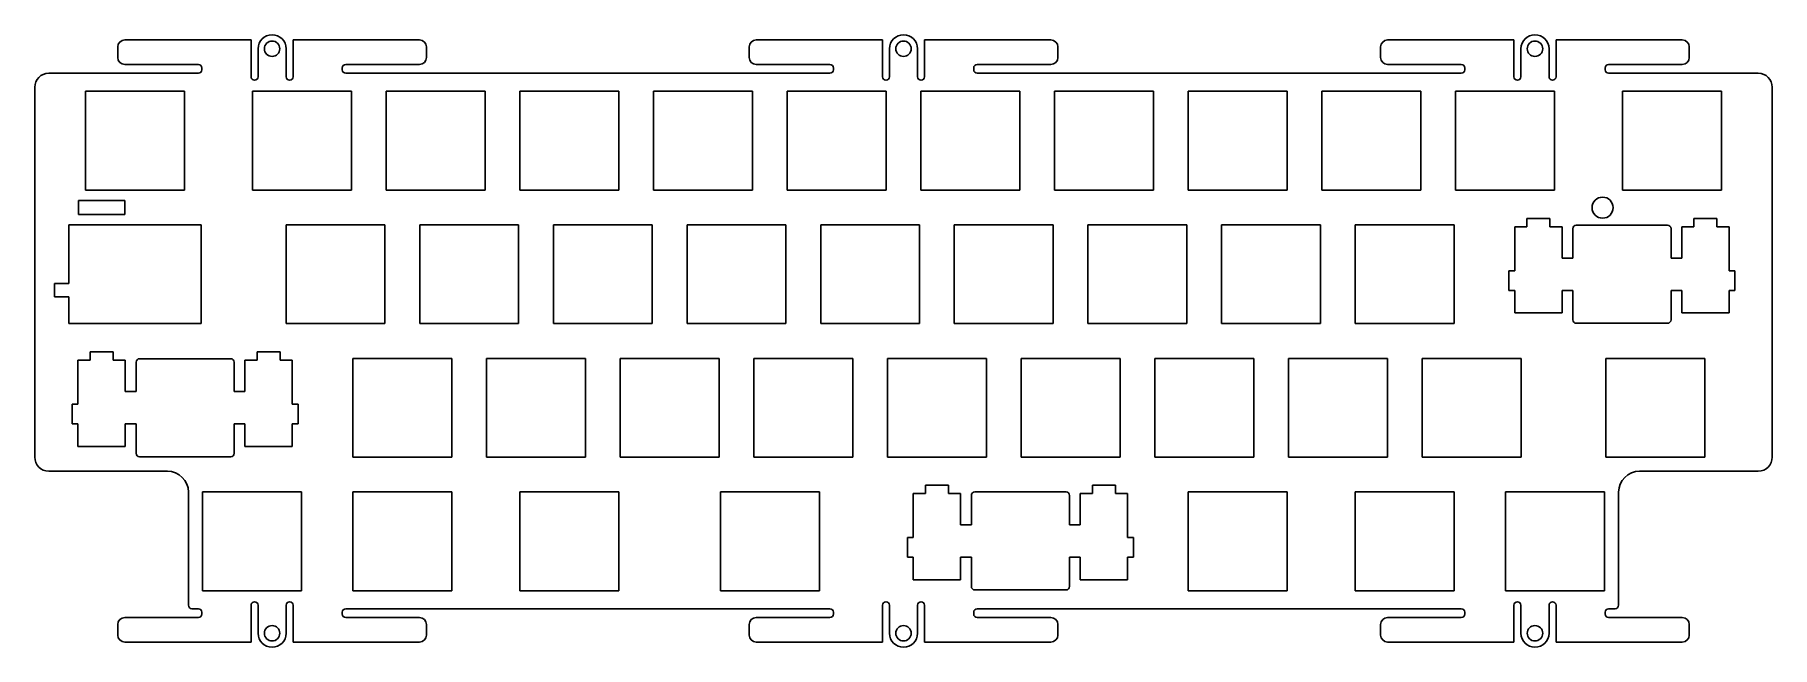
# Model space of a CAD drawing. Header units: millimetres. Extents: x 49 to 297, y 8 to 96.
import ezdxf

# ---------------------------------------------------------------- set-up
doc = ezdxf.new("R2010")
doc.units = ezdxf.units.MM
for name, color, linetype in [('Shape1070', 7, 'CONTINUOUS'), ('Shape1071', 7, 'CONTINUOUS'), ('Shape1072', 7, 'CONTINUOUS'), ('Shape1073', 7, 'CONTINUOUS'), ('Shape1074', 7, 'CONTINUOUS'), ('Shape1075', 7, 'CONTINUOUS'), ('Shape1076', 7, 'CONTINUOUS'), ('Shape1077', 7, 'CONTINUOUS'), ('Shape1078', 7, 'CONTINUOUS'), ('Shape1079', 7, 'CONTINUOUS'), ('Shape1080', 7, 'CONTINUOUS'), ('Shape1081', 7, 'CONTINUOUS'), ('Shape1082', 7, 'CONTINUOUS'), ('Shape1083', 7, 'CONTINUOUS'), ('Shape1084', 7, 'CONTINUOUS'), ('Shape1085', 7, 'CONTINUOUS'), ('Shape1086', 7, 'CONTINUOUS'), ('Shape1087', 7, 'CONTINUOUS'), ('Shape1088', 7, 'CONTINUOUS'), ('Shape1089', 7, 'CONTINUOUS'), ('Shape1090', 7, 'CONTINUOUS'), ('Shape1091', 7, 'CONTINUOUS'), ('Shape1092', 7, 'CONTINUOUS'), ('Shape1093', 7, 'CONTINUOUS'), ('Shape1094', 7, 'CONTINUOUS'), ('Shape1095', 7, 'CONTINUOUS'), ('Shape1096', 7, 'CONTINUOUS'), ('Shape1097', 7, 'CONTINUOUS'), ('Shape1098', 7, 'CONTINUOUS'), ('Shape1099', 7, 'CONTINUOUS'), ('Shape1100', 7, 'CONTINUOUS'), ('Shape1101', 7, 'CONTINUOUS'), ('Shape1102', 7, 'CONTINUOUS'), ('Shape1103', 7, 'CONTINUOUS'), ('Shape1104', 7, 'CONTINUOUS'), ('Shape1105', 7, 'CONTINUOUS'), ('Shape1106', 7, 'CONTINUOUS'), ('Shape1107', 7, 'CONTINUOUS'), ('Shape1108', 7, 'CONTINUOUS'), ('Shape1109', 7, 'CONTINUOUS'), ('Shape1110', 7, 'CONTINUOUS'), ('Shape1111', 7, 'CONTINUOUS'), ('Shape1432', 7, 'CONTINUOUS'), ('Shape1433', 7, 'CONTINUOUS'), ('Shape1434', 7, 'CONTINUOUS'), ('Shape1435', 7, 'CONTINUOUS'), ('Shape1436', 7, 'CONTINUOUS'), ('Shape1437', 7, 'CONTINUOUS'), ('Shape1438', 7, 'CONTINUOUS'), ('Shape1439', 7, 'CONTINUOUS'), ('Shape1440', 7, 'CONTINUOUS'), ('Shape1441', 7, 'CONTINUOUS'), ('Shape1442', 7, 'CONTINUOUS'), ('Shape1443', 7, 'CONTINUOUS'), ('Shape1444', 7, 'CONTINUOUS'), ('Shape1445', 7, 'CONTINUOUS'), ('Shape1446', 7, 'CONTINUOUS'), ('Shape1447', 7, 'CONTINUOUS'), ('Shape1448', 7, 'CONTINUOUS'), ('Shape1449', 7, 'CONTINUOUS'), ('Shape1450', 7, 'CONTINUOUS'), ('Shape1451', 7, 'CONTINUOUS'), ('Shape1452', 7, 'CONTINUOUS'), ('Shape1453', 7, 'CONTINUOUS'), ('Shape1454', 7, 'CONTINUOUS'), ('Shape1455', 7, 'CONTINUOUS'), ('Shape1456', 7, 'CONTINUOUS'), ('Shape1457', 7, 'CONTINUOUS'), ('Shape1458', 7, 'CONTINUOUS'), ('Shape1459', 7, 'CONTINUOUS'), ('Shape1460', 7, 'CONTINUOUS'), ('Shape1461', 7, 'CONTINUOUS'), ('Shape1462', 7, 'CONTINUOUS'), ('Shape1463', 7, 'CONTINUOUS'), ('Shape1464', 7, 'CONTINUOUS'), ('Shape1465', 7, 'CONTINUOUS'), ('Shape1466', 7, 'CONTINUOUS'), ('Shape1467', 7, 'CONTINUOUS'), ('Shape1468', 7, 'CONTINUOUS'), ('Shape1469', 7, 'CONTINUOUS'), ('Shape1470', 7, 'CONTINUOUS'), ('Shape1471', 7, 'CONTINUOUS'), ('Shape1472', 7, 'CONTINUOUS'), ('Shape1473', 7, 'CONTINUOUS'), ('Shape1474', 7, 'CONTINUOUS'), ('Shape1475', 7, 'CONTINUOUS'), ('Shape1476', 7, 'CONTINUOUS'), ('Shape1477', 7, 'CONTINUOUS'), ('Shape1478', 7, 'CONTINUOUS'), ('Shape1479', 7, 'CONTINUOUS'), ('Shape1480', 7, 'CONTINUOUS'), ('Shape1481', 7, 'CONTINUOUS'), ('Shape1482', 7, 'CONTINUOUS'), ('Shape1483', 7, 'CONTINUOUS'), ('Shape1484', 7, 'CONTINUOUS'), ('Shape1485', 7, 'CONTINUOUS'), ('Shape1486', 7, 'CONTINUOUS'), ('Shape1487', 7, 'CONTINUOUS'), ('Shape1488', 7, 'CONTINUOUS'), ('Shape1489', 7, 'CONTINUOUS'), ('Shape1490', 7, 'CONTINUOUS'), ('Shape1491', 7, 'CONTINUOUS'), ('Shape1492', 7, 'CONTINUOUS'), ('Shape1493', 7, 'CONTINUOUS'), ('Shape1494', 7, 'CONTINUOUS'), ('Shape1495', 7, 'CONTINUOUS'), ('Shape1496', 7, 'CONTINUOUS'), ('Shape1497', 7, 'CONTINUOUS'), ('Shape1498', 7, 'CONTINUOUS'), ('Shape1499', 7, 'CONTINUOUS'), ('Shape1500', 7, 'CONTINUOUS'), ('Shape1501', 7, 'CONTINUOUS'), ('Shape1502', 7, 'CONTINUOUS'), ('Shape1503', 7, 'CONTINUOUS'), ('Shape1504', 7, 'CONTINUOUS'), ('Shape1505', 7, 'CONTINUOUS'), ('Shape1506', 7, 'CONTINUOUS'), ('Shape1507', 7, 'CONTINUOUS'), ('Shape1508', 7, 'CONTINUOUS'), ('Shape1509', 7, 'CONTINUOUS'), ('Shape1510', 7, 'CONTINUOUS'), ('Shape1511', 7, 'CONTINUOUS'), ('Shape1512', 7, 'CONTINUOUS'), ('Shape1513', 7, 'CONTINUOUS'), ('Shape1514', 7, 'CONTINUOUS'), ('Shape1515', 7, 'CONTINUOUS'), ('Shape1516', 7, 'CONTINUOUS'), ('Shape1517', 7, 'CONTINUOUS'), ('Shape1518', 7, 'CONTINUOUS'), ('Shape1519', 7, 'CONTINUOUS'), ('Shape1520', 7, 'CONTINUOUS'), ('Shape1521', 7, 'CONTINUOUS'), ('Shape1522', 7, 'CONTINUOUS'), ('Shape1523', 7, 'CONTINUOUS'), ('Shape1524', 7, 'CONTINUOUS'), ('Shape1525', 7, 'CONTINUOUS'), ('Shape1526', 7, 'CONTINUOUS'), ('Shape1527', 7, 'CONTINUOUS'), ('Shape1528', 7, 'CONTINUOUS'), ('Shape1529', 7, 'CONTINUOUS'), ('Shape1530', 7, 'CONTINUOUS'), ('Shape1531', 7, 'CONTINUOUS'), ('Shape1532', 7, 'CONTINUOUS'), ('Shape1533', 7, 'CONTINUOUS'), ('Shape1534', 7, 'CONTINUOUS'), ('Shape1535', 7, 'CONTINUOUS'), ('Shape1536', 7, 'CONTINUOUS'), ('Shape1537', 7, 'CONTINUOUS'), ('Shape1538', 7, 'CONTINUOUS'), ('Shape1539', 7, 'CONTINUOUS'), ('Shape1540', 7, 'CONTINUOUS'), ('Shape1541', 7, 'CONTINUOUS'), ('Shape1542', 7, 'CONTINUOUS'), ('Shape1543', 7, 'CONTINUOUS'), ('Shape1544', 7, 'CONTINUOUS'), ('Shape1545', 7, 'CONTINUOUS'), ('Shape1546', 7, 'CONTINUOUS'), ('Shape1547', 7, 'CONTINUOUS'), ('Shape1548', 7, 'CONTINUOUS'), ('Shape1549', 7, 'CONTINUOUS'), ('Shape1550', 7, 'CONTINUOUS'), ('Shape1551', 7, 'CONTINUOUS'), ('Shape1552', 7, 'CONTINUOUS'), ('Shape1553', 7, 'CONTINUOUS'), ('Shape1554', 7, 'CONTINUOUS'), ('Shape1555', 7, 'CONTINUOUS'), ('Shape1556', 7, 'CONTINUOUS'), ('Shape1557', 7, 'CONTINUOUS'), ('Shape1558', 7, 'CONTINUOUS'), ('Shape1559', 7, 'CONTINUOUS'), ('Shape1560', 7, 'CONTINUOUS'), ('Shape1561', 7, 'CONTINUOUS'), ('Shape1562', 7, 'CONTINUOUS'), ('Shape1563', 7, 'CONTINUOUS'), ('Shape1564', 7, 'CONTINUOUS'), ('Shape1565', 7, 'CONTINUOUS'), ('Shape1566', 7, 'CONTINUOUS'), ('Shape1567', 7, 'CONTINUOUS'), ('Shape1568', 7, 'CONTINUOUS'), ('Shape1569', 7, 'CONTINUOUS'), ('Shape1570', 7, 'CONTINUOUS'), ('Shape1571', 7, 'CONTINUOUS'), ('Shape1572', 7, 'CONTINUOUS'), ('Shape1573', 7, 'CONTINUOUS'), ('Shape1574', 7, 'CONTINUOUS'), ('Shape1575', 7, 'CONTINUOUS'), ('Shape1576', 7, 'CONTINUOUS'), ('Shape1577', 7, 'CONTINUOUS'), ('Shape1578', 7, 'CONTINUOUS'), ('Shape1579', 7, 'CONTINUOUS'), ('Shape1580', 7, 'CONTINUOUS'), ('Shape1581', 7, 'CONTINUOUS'), ('Shape1582', 7, 'CONTINUOUS'), ('Shape1583', 7, 'CONTINUOUS'), ('Shape1584', 7, 'CONTINUOUS'), ('Shape1585', 7, 'CONTINUOUS'), ('Shape1586', 7, 'CONTINUOUS'), ('Shape1587', 7, 'CONTINUOUS'), ('Shape1588', 7, 'CONTINUOUS'), ('Shape1589', 7, 'CONTINUOUS'), ('Shape1590', 7, 'CONTINUOUS'), ('Shape1591', 7, 'CONTINUOUS'), ('Shape1592', 7, 'CONTINUOUS'), ('Shape1593', 7, 'CONTINUOUS'), ('Shape1594', 7, 'CONTINUOUS'), ('Shape1595', 7, 'CONTINUOUS'), ('Shape1596', 7, 'CONTINUOUS'), ('Shape1597', 7, 'CONTINUOUS'), ('Shape1598', 7, 'CONTINUOUS'), ('Shape1599', 7, 'CONTINUOUS'), ('Shape1600', 7, 'CONTINUOUS'), ('Shape1601', 7, 'CONTINUOUS'), ('Shape1602', 7, 'CONTINUOUS'), ('Shape1603', 7, 'CONTINUOUS'), ('Shape1604', 7, 'CONTINUOUS'), ('Shape1605', 7, 'CONTINUOUS'), ('Shape1606', 7, 'CONTINUOUS'), ('Shape1607', 7, 'CONTINUOUS'), ('Shape1608', 7, 'CONTINUOUS'), ('Shape1609', 7, 'CONTINUOUS'), ('Shape1610', 7, 'CONTINUOUS'), ('Shape1611', 7, 'CONTINUOUS'), ('Shape1612', 7, 'CONTINUOUS'), ('Shape1613', 7, 'CONTINUOUS'), ('Shape1614', 7, 'CONTINUOUS'), ('Shape1615', 7, 'CONTINUOUS'), ('Shape1616', 7, 'CONTINUOUS'), ('Shape1617', 7, 'CONTINUOUS'), ('Shape1618', 7, 'CONTINUOUS'), ('Shape1619', 7, 'CONTINUOUS'), ('Shape1620', 7, 'CONTINUOUS'), ('Shape1621', 7, 'CONTINUOUS'), ('Shape1622', 7, 'CONTINUOUS'), ('Shape1623', 7, 'CONTINUOUS'), ('Shape1624', 7, 'CONTINUOUS'), ('Shape1625', 7, 'CONTINUOUS'), ('Shape1626', 7, 'CONTINUOUS'), ('Shape1627', 7, 'CONTINUOUS'), ('Shape1628', 7, 'CONTINUOUS'), ('Shape1629', 7, 'CONTINUOUS'), ('Shape1630', 7, 'CONTINUOUS'), ('Shape1631', 7, 'CONTINUOUS'), ('Shape1632', 7, 'CONTINUOUS'), ('Shape1633', 7, 'CONTINUOUS'), ('Shape1634', 7, 'CONTINUOUS'), ('Shape1635', 7, 'CONTINUOUS'), ('Shape1636', 7, 'CONTINUOUS'), ('Shape1637', 7, 'CONTINUOUS'), ('Shape1638', 7, 'CONTINUOUS'), ('Shape1639', 7, 'CONTINUOUS'), ('Shape2463', 7, 'CONTINUOUS'), ('Shape554', 7, 'CONTINUOUS'), ('Shape555', 7, 'CONTINUOUS'), ('Shape556', 7, 'CONTINUOUS'), ('Shape557', 7, 'CONTINUOUS'), ('Shape558', 7, 'CONTINUOUS'), ('Shape559', 7, 'CONTINUOUS'), ('Shape560', 7, 'CONTINUOUS'), ('Shape561', 7, 'CONTINUOUS'), ('Shape562', 7, 'CONTINUOUS'), ('Shape563', 7, 'CONTINUOUS'), ('Shape564', 7, 'CONTINUOUS'), ('Shape565', 7, 'CONTINUOUS'), ('Shape566', 7, 'CONTINUOUS'), ('Shape567', 7, 'CONTINUOUS'), ('Shape568', 7, 'CONTINUOUS'), ('Shape569', 7, 'CONTINUOUS'), ('Shape570', 7, 'CONTINUOUS'), ('Shape571', 7, 'CONTINUOUS'), ('Shape572', 7, 'CONTINUOUS'), ('Shape573', 7, 'CONTINUOUS'), ('Shape574', 7, 'CONTINUOUS'), ('Shape575', 7, 'CONTINUOUS'), ('Shape576', 7, 'CONTINUOUS'), ('Shape577', 7, 'CONTINUOUS'), ('Shape578', 7, 'CONTINUOUS'), ('Shape579', 7, 'CONTINUOUS'), ('Shape580', 7, 'CONTINUOUS'), ('Shape581', 7, 'CONTINUOUS'), ('Shape582', 7, 'CONTINUOUS'), ('Shape583', 7, 'CONTINUOUS'), ('Shape584', 7, 'CONTINUOUS'), ('Shape585', 7, 'CONTINUOUS'), ('Shape586', 7, 'CONTINUOUS'), ('Shape587', 7, 'CONTINUOUS'), ('Shape588', 7, 'CONTINUOUS'), ('Shape589', 7, 'CONTINUOUS'), ('Shape590', 7, 'CONTINUOUS'), ('Shape591', 7, 'CONTINUOUS'), ('Shape592', 7, 'CONTINUOUS'), ('Shape593', 7, 'CONTINUOUS'), ('Shape594', 7, 'CONTINUOUS'), ('Shape595', 7, 'CONTINUOUS'), ('Shape596', 7, 'CONTINUOUS'), ('Shape597', 7, 'CONTINUOUS'), ('Shape598', 7, 'CONTINUOUS'), ('Shape599', 7, 'CONTINUOUS'), ('Shape600', 7, 'CONTINUOUS'), ('Shape601', 7, 'CONTINUOUS'), ('Shape602', 7, 'CONTINUOUS'), ('Shape603', 7, 'CONTINUOUS'), ('Shape604', 7, 'CONTINUOUS'), ('Shape605', 7, 'CONTINUOUS'), ('Shape606', 7, 'CONTINUOUS'), ('Shape607', 7, 'CONTINUOUS'), ('Shape608', 7, 'CONTINUOUS'), ('Shape609', 7, 'CONTINUOUS'), ('Shape610', 7, 'CONTINUOUS'), ('Shape611', 7, 'CONTINUOUS'), ('Shape612', 7, 'CONTINUOUS'), ('Shape613', 7, 'CONTINUOUS'), ('Shape614', 7, 'CONTINUOUS'), ('Shape615', 7, 'CONTINUOUS'), ('Shape616', 7, 'CONTINUOUS'), ('Shape617', 7, 'CONTINUOUS'), ('Shape618', 7, 'CONTINUOUS'), ('Shape619', 7, 'CONTINUOUS'), ('Shape620', 7, 'CONTINUOUS'), ('Shape621', 7, 'CONTINUOUS'), ('Shape622', 7, 'CONTINUOUS'), ('Shape623', 7, 'CONTINUOUS'), ('Shape624', 7, 'CONTINUOUS'), ('Shape625', 7, 'CONTINUOUS'), ('Shape626', 7, 'CONTINUOUS'), ('Shape627', 7, 'CONTINUOUS'), ('Shape628', 7, 'CONTINUOUS'), ('Shape629', 7, 'CONTINUOUS'), ('Shape630', 7, 'CONTINUOUS'), ('Shape631', 7, 'CONTINUOUS'), ('Shape632', 7, 'CONTINUOUS'), ('Shape633', 7, 'CONTINUOUS'), ('Shape634', 7, 'CONTINUOUS'), ('Shape635', 7, 'CONTINUOUS'), ('Shape636', 7, 'CONTINUOUS'), ('Shape637', 7, 'CONTINUOUS'), ('Shape638', 7, 'CONTINUOUS'), ('Shape639', 7, 'CONTINUOUS'), ('Shape640', 7, 'CONTINUOUS'), ('Shape641', 7, 'CONTINUOUS'), ('Shape642', 7, 'CONTINUOUS'), ('Shape643', 7, 'CONTINUOUS'), ('Shape644', 7, 'CONTINUOUS'), ('Shape645', 7, 'CONTINUOUS'), ('Shape646', 7, 'CONTINUOUS'), ('Shape647', 7, 'CONTINUOUS'), ('Shape648', 7, 'CONTINUOUS'), ('Shape649', 7, 'CONTINUOUS'), ('Shape650', 7, 'CONTINUOUS'), ('Shape651', 7, 'CONTINUOUS'), ('Shape652', 7, 'CONTINUOUS'), ('Shape653', 7, 'CONTINUOUS'), ('Shape654', 7, 'CONTINUOUS'), ('Shape655', 7, 'CONTINUOUS'), ('Shape656', 7, 'CONTINUOUS'), ('Shape657', 7, 'CONTINUOUS'), ('Shape658', 7, 'CONTINUOUS'), ('Shape659', 7, 'CONTINUOUS'), ('Shape660', 7, 'CONTINUOUS'), ('Shape661', 7, 'CONTINUOUS'), ('Shape662', 7, 'CONTINUOUS'), ('Shape663', 7, 'CONTINUOUS'), ('Shape664', 7, 'CONTINUOUS'), ('Shape665', 7, 'CONTINUOUS'), ('Shape666', 7, 'CONTINUOUS'), ('Shape667', 7, 'CONTINUOUS'), ('Shape668', 7, 'CONTINUOUS'), ('Shape669', 7, 'CONTINUOUS'), ('Shape670', 7, 'CONTINUOUS'), ('Shape671', 7, 'CONTINUOUS'), ('Shape672', 7, 'CONTINUOUS'), ('Shape673', 7, 'CONTINUOUS'), ('Shape674', 7, 'CONTINUOUS'), ('Shape675', 7, 'CONTINUOUS'), ('Shape676', 7, 'CONTINUOUS'), ('Shape677', 7, 'CONTINUOUS'), ('Shape678', 7, 'CONTINUOUS'), ('Shape679', 7, 'CONTINUOUS'), ('Shape680', 7, 'CONTINUOUS'), ('Shape681', 7, 'CONTINUOUS'), ('Shape682', 7, 'CONTINUOUS'), ('Shape683', 7, 'CONTINUOUS'), ('Shape684', 7, 'CONTINUOUS'), ('Shape685', 7, 'CONTINUOUS'), ('Shape686', 7, 'CONTINUOUS'), ('Shape687', 7, 'CONTINUOUS'), ('Shape688', 7, 'CONTINUOUS'), ('Shape689', 7, 'CONTINUOUS'), ('Shape690', 7, 'CONTINUOUS'), ('Shape691', 7, 'CONTINUOUS'), ('Shape692', 7, 'CONTINUOUS'), ('Shape693', 7, 'CONTINUOUS'), ('Shape694', 7, 'CONTINUOUS'), ('Shape695', 7, 'CONTINUOUS'), ('Shape696', 7, 'CONTINUOUS'), ('Shape697', 7, 'CONTINUOUS'), ('Shape698', 7, 'CONTINUOUS'), ('Shape699', 7, 'CONTINUOUS'), ('Shape700', 7, 'CONTINUOUS'), ('Shape701', 7, 'CONTINUOUS'), ('Shape702', 7, 'CONTINUOUS'), ('Shape703', 7, 'CONTINUOUS'), ('Shape704', 7, 'CONTINUOUS'), ('Shape705', 7, 'CONTINUOUS'), ('Shape706', 7, 'CONTINUOUS'), ('Shape707', 7, 'CONTINUOUS'), ('Shape708', 7, 'CONTINUOUS'), ('Shape709', 7, 'CONTINUOUS'), ('Shape710', 7, 'CONTINUOUS'), ('Shape711', 7, 'CONTINUOUS'), ('Shape712', 7, 'CONTINUOUS'), ('Shape713', 7, 'CONTINUOUS'), ('Shape714', 7, 'CONTINUOUS'), ('Shape715', 7, 'CONTINUOUS'), ('Shape716', 7, 'CONTINUOUS'), ('Shape717', 7, 'CONTINUOUS'), ('Shape718', 7, 'CONTINUOUS'), ('Shape719', 7, 'CONTINUOUS'), ('Shape720', 7, 'CONTINUOUS'), ('Shape721', 7, 'CONTINUOUS'), ('Shape722', 7, 'CONTINUOUS'), ('Shape723', 7, 'CONTINUOUS'), ('Shape724', 7, 'CONTINUOUS'), ('Shape725', 7, 'CONTINUOUS'), ('Shape726', 7, 'CONTINUOUS'), ('Shape727', 7, 'CONTINUOUS'), ('Shape728', 7, 'CONTINUOUS'), ('Shape729', 7, 'CONTINUOUS'), ('Shape730', 7, 'CONTINUOUS'), ('Shape731', 7, 'CONTINUOUS'), ('Shape732', 7, 'CONTINUOUS'), ('Shape733', 7, 'CONTINUOUS'), ('Shape734', 7, 'CONTINUOUS'), ('Shape735', 7, 'CONTINUOUS'), ('Shape736', 7, 'CONTINUOUS'), ('Shape737', 7, 'CONTINUOUS'), ('Shape738', 7, 'CONTINUOUS'), ('Shape739', 7, 'CONTINUOUS'), ('Shape740', 7, 'CONTINUOUS'), ('Shape741', 7, 'CONTINUOUS'), ('Shape742', 7, 'CONTINUOUS'), ('Shape743', 7, 'CONTINUOUS'), ('Shape744', 7, 'CONTINUOUS'), ('Shape745', 7, 'CONTINUOUS'), ('Shape746', 7, 'CONTINUOUS'), ('Shape747', 7, 'CONTINUOUS'), ('Shape748', 7, 'CONTINUOUS'), ('Shape749', 7, 'CONTINUOUS'), ('Shape750', 7, 'CONTINUOUS'), ('Shape751', 7, 'CONTINUOUS'), ('Shape752', 7, 'CONTINUOUS'), ('Shape753', 7, 'CONTINUOUS')]:
    doc.layers.add(name, color=color, linetype=linetype)

msp = doc.modelspace()

# ---------------------------------------------------------------- linework, layer by layer
at = {"layer": 'Shape1070'}
msp.add_line((182.855, 17.0539), (182.855, 21.2529), dxfattribs=at)
at = {"layer": 'Shape1071'}
msp.add_arc((183.355, 17.0539), 0.5, 180, -90, dxfattribs=at)
at = {"layer": 'Shape1072'}
msp.add_line((182.855, 21.2529), (181.325, 21.2529), dxfattribs=at)
at = {"layer": 'Shape1073'}
msp.add_line((181.325, 21.2529), (181.325, 18.0239), dxfattribs=at)
at = {"layer": 'Shape1074'}
msp.add_line((181.325, 18.0239), (174.575, 18.0239), dxfattribs=at)
at = {"layer": 'Shape1075'}
msp.add_line((174.575, 18.0239), (174.575, 21.2529), dxfattribs=at)
at = {"layer": 'Shape1076'}
msp.add_line((174.575, 21.2529), (173.755, 21.2529), dxfattribs=at)
at = {"layer": 'Shape1077'}
msp.add_line((173.755, 21.2529), (173.755, 24.0529), dxfattribs=at)
at = {"layer": 'Shape1078'}
msp.add_line((173.755, 24.0529), (174.575, 24.0529), dxfattribs=at)
at = {"layer": 'Shape1079'}
msp.add_line((174.575, 24.0529), (174.575, 30.3229), dxfattribs=at)
at = {"layer": 'Shape1080'}
msp.add_line((174.575, 30.3229), (176.305, 30.3229), dxfattribs=at)
at = {"layer": 'Shape1081'}
msp.add_line((176.305, 30.3229), (176.305, 31.5229), dxfattribs=at)
at = {"layer": 'Shape1082'}
msp.add_line((176.305, 31.5229), (179.605, 31.5229), dxfattribs=at)
at = {"layer": 'Shape1083'}
msp.add_line((179.605, 31.5229), (179.605, 30.3229), dxfattribs=at)
at = {"layer": 'Shape1084'}
msp.add_line((179.605, 30.3229), (181.325, 30.3229), dxfattribs=at)
at = {"layer": 'Shape1085'}
msp.add_line((181.325, 30.3229), (181.325, 25.8539), dxfattribs=at)
at = {"layer": 'Shape1086'}
msp.add_line((181.325, 25.8539), (182.855, 25.8539), dxfattribs=at)
at = {"layer": 'Shape1087'}
msp.add_line((182.855, 25.8539), (182.855, 30.0529), dxfattribs=at)
at = {"layer": 'Shape1088'}
msp.add_line((183.355, 30.5529), (196.355, 30.5529), dxfattribs=at)
at = {"layer": 'Shape1089'}
msp.add_arc((183.355, 30.0529), 0.5, 90, 180, dxfattribs=at)
at = {"layer": 'Shape1090'}
msp.add_line((196.855, 30.0529), (196.855, 25.8539), dxfattribs=at)
at = {"layer": 'Shape1091'}
msp.add_arc((196.355, 30.0529), 0.5, 0, 90, dxfattribs=at)
at = {"layer": 'Shape1092'}
msp.add_line((196.855, 25.8539), (198.375, 25.8539), dxfattribs=at)
at = {"layer": 'Shape1093'}
msp.add_line((198.375, 25.8539), (198.375, 30.3229), dxfattribs=at)
at = {"layer": 'Shape1094'}
msp.add_line((198.375, 30.3229), (200.105, 30.3229), dxfattribs=at)
at = {"layer": 'Shape1095'}
msp.add_line((200.105, 30.3229), (200.105, 31.5229), dxfattribs=at)
at = {"layer": 'Shape1096'}
msp.add_line((200.105, 31.5229), (203.405, 31.5229), dxfattribs=at)
at = {"layer": 'Shape1097'}
msp.add_line((203.405, 31.5229), (203.405, 30.3229), dxfattribs=at)
at = {"layer": 'Shape1098'}
msp.add_line((203.405, 30.3229), (205.125, 30.3229), dxfattribs=at)
at = {"layer": 'Shape1099'}
msp.add_line((205.125, 30.3229), (205.125, 24.0529), dxfattribs=at)
at = {"layer": 'Shape1100'}
msp.add_line((205.125, 24.0529), (205.955, 24.0529), dxfattribs=at)
at = {"layer": 'Shape1101'}
msp.add_line((205.955, 24.0529), (205.955, 21.2529), dxfattribs=at)
at = {"layer": 'Shape1102'}
msp.add_line((205.955, 21.2529), (205.125, 21.2529), dxfattribs=at)
at = {"layer": 'Shape1103'}
msp.add_line((205.125, 21.2529), (205.125, 18.0239), dxfattribs=at)
at = {"layer": 'Shape1104'}
msp.add_line((205.125, 18.0239), (198.375, 18.0239), dxfattribs=at)
at = {"layer": 'Shape1105'}
msp.add_line((198.375, 18.0239), (198.375, 21.2529), dxfattribs=at)
at = {"layer": 'Shape1106'}
msp.add_line((198.375, 21.2529), (196.855, 21.2529), dxfattribs=at)
at = {"layer": 'Shape1107'}
msp.add_line((196.855, 21.2529), (196.855, 17.0539), dxfattribs=at)
at = {"layer": 'Shape1108'}
msp.add_arc((196.355, 17.0539), 0.5, -90, 0, dxfattribs=at)
at = {"layer": 'Shape1109'}
msp.add_line((196.355, 16.5539), (183.355, 16.5539), dxfattribs=at)
at = {"layer": 'Shape1110'}
msp.add_line((118.505, 30.5529), (132.605, 30.5529), dxfattribs=at)
at = {"layer": 'Shape1111'}
msp.add_line((213.755, 30.5529), (227.855, 30.5529), dxfattribs=at)
at = {"layer": 'Shape1432'}
msp.add_line((289.775, 87.7029), (289.775, 73.6029), dxfattribs=at)
at = {"layer": 'Shape1433'}
msp.add_line((289.775, 73.6029), (275.675, 73.6029), dxfattribs=at)
at = {"layer": 'Shape1434'}
msp.add_line((275.675, 73.6029), (275.675, 87.7029), dxfattribs=at)
at = {"layer": 'Shape1435'}
msp.add_line((275.675, 87.7029), (289.775, 87.7029), dxfattribs=at)
at = {"layer": 'Shape1436'}
msp.add_line((54.215, 68.6529), (73.075, 68.6529), dxfattribs=at)
at = {"layer": 'Shape1437'}
msp.add_line((73.075, 68.6529), (73.075, 54.5529), dxfattribs=at)
at = {"layer": 'Shape1438'}
msp.add_line((73.075, 54.5529), (54.215, 54.5529), dxfattribs=at)
at = {"layer": 'Shape1439'}
msp.add_line((54.215, 54.5529), (54.215, 58.3849), dxfattribs=at)
at = {"layer": 'Shape1440'}
msp.add_line((54.215, 58.3849), (52.175, 58.3849), dxfattribs=at)
at = {"layer": 'Shape1441'}
msp.add_line((52.175, 58.3849), (52.175, 60.2849), dxfattribs=at)
at = {"layer": 'Shape1442'}
msp.add_line((52.175, 60.2849), (54.215, 60.2849), dxfattribs=at)
at = {"layer": 'Shape1443'}
msp.add_line((54.215, 60.2849), (54.215, 68.6529), dxfattribs=at)
at = {"layer": 'Shape1444'}
msp.add_line((118.505, 73.6029), (118.505, 87.7029), dxfattribs=at)
at = {"layer": 'Shape1445'}
msp.add_line((118.505, 87.7029), (132.605, 87.7029), dxfattribs=at)
at = {"layer": 'Shape1446'}
msp.add_line((132.605, 87.7029), (132.605, 73.6029), dxfattribs=at)
at = {"layer": 'Shape1447'}
msp.add_line((132.605, 73.6029), (118.505, 73.6029), dxfattribs=at)
at = {"layer": 'Shape1448'}
msp.add_line((273.285, 35.5029), (273.285, 49.6029), dxfattribs=at)
at = {"layer": 'Shape1449'}
msp.add_line((273.285, 49.6029), (287.385, 49.6029), dxfattribs=at)
at = {"layer": 'Shape1450'}
msp.add_line((287.385, 49.6029), (287.385, 35.5029), dxfattribs=at)
at = {"layer": 'Shape1451'}
msp.add_line((287.385, 35.5029), (273.285, 35.5029), dxfattribs=at)
at = {"layer": 'Shape1452'}
msp.add_line((247.095, 35.5029), (247.095, 49.6029), dxfattribs=at)
at = {"layer": 'Shape1453'}
msp.add_line((247.095, 49.6029), (261.195, 49.6029), dxfattribs=at)
at = {"layer": 'Shape1454'}
msp.add_line((261.195, 49.6029), (261.195, 35.5029), dxfattribs=at)
at = {"layer": 'Shape1455'}
msp.add_line((261.195, 35.5029), (247.095, 35.5029), dxfattribs=at)
at = {"layer": 'Shape1456'}
msp.add_line((228.045, 35.5029), (228.045, 49.6029), dxfattribs=at)
at = {"layer": 'Shape1457'}
msp.add_line((228.045, 49.6029), (242.145, 49.6029), dxfattribs=at)
at = {"layer": 'Shape1458'}
msp.add_line((242.145, 49.6029), (242.145, 35.5029), dxfattribs=at)
at = {"layer": 'Shape1459'}
msp.add_line((242.145, 35.5029), (228.045, 35.5029), dxfattribs=at)
at = {"layer": 'Shape1460'}
msp.add_line((208.995, 35.5029), (208.995, 49.6029), dxfattribs=at)
at = {"layer": 'Shape1461'}
msp.add_line((208.995, 49.6029), (223.095, 49.6029), dxfattribs=at)
at = {"layer": 'Shape1462'}
msp.add_line((223.095, 49.6029), (223.095, 35.5029), dxfattribs=at)
at = {"layer": 'Shape1463'}
msp.add_line((223.095, 35.5029), (208.995, 35.5029), dxfattribs=at)
at = {"layer": 'Shape1464'}
msp.add_line((189.945, 35.5029), (189.945, 49.6029), dxfattribs=at)
at = {"layer": 'Shape1465'}
msp.add_line((189.945, 49.6029), (204.045, 49.6029), dxfattribs=at)
at = {"layer": 'Shape1466'}
msp.add_line((204.045, 49.6029), (204.045, 35.5029), dxfattribs=at)
at = {"layer": 'Shape1467'}
msp.add_line((204.045, 35.5029), (189.945, 35.5029), dxfattribs=at)
at = {"layer": 'Shape1468'}
msp.add_line((170.895, 35.5029), (170.895, 49.6029), dxfattribs=at)
at = {"layer": 'Shape1469'}
msp.add_line((170.895, 49.6029), (184.995, 49.6029), dxfattribs=at)
at = {"layer": 'Shape1470'}
msp.add_line((184.995, 49.6029), (184.995, 35.5029), dxfattribs=at)
at = {"layer": 'Shape1471'}
msp.add_line((184.995, 35.5029), (170.895, 35.5029), dxfattribs=at)
at = {"layer": 'Shape1472'}
msp.add_line((151.845, 35.5029), (151.845, 49.6029), dxfattribs=at)
at = {"layer": 'Shape1473'}
msp.add_line((151.845, 49.6029), (165.945, 49.6029), dxfattribs=at)
at = {"layer": 'Shape1474'}
msp.add_line((165.945, 49.6029), (165.945, 35.5029), dxfattribs=at)
at = {"layer": 'Shape1475'}
msp.add_line((165.945, 35.5029), (151.845, 35.5029), dxfattribs=at)
at = {"layer": 'Shape1476'}
msp.add_line((132.795, 35.5029), (132.795, 49.6029), dxfattribs=at)
at = {"layer": 'Shape1477'}
msp.add_line((132.795, 49.6029), (146.895, 49.6029), dxfattribs=at)
at = {"layer": 'Shape1478'}
msp.add_line((146.895, 49.6029), (146.895, 35.5029), dxfattribs=at)
at = {"layer": 'Shape1479'}
msp.add_line((146.895, 35.5029), (132.795, 35.5029), dxfattribs=at)
at = {"layer": 'Shape1480'}
msp.add_line((113.745, 35.5029), (113.745, 49.6029), dxfattribs=at)
at = {"layer": 'Shape1481'}
msp.add_line((113.745, 49.6029), (127.845, 49.6029), dxfattribs=at)
at = {"layer": 'Shape1482'}
msp.add_line((127.845, 49.6029), (127.845, 35.5029), dxfattribs=at)
at = {"layer": 'Shape1483'}
msp.add_line((127.845, 35.5029), (113.745, 35.5029), dxfattribs=at)
at = {"layer": 'Shape1484'}
msp.add_line((94.695, 35.5029), (94.695, 49.6029), dxfattribs=at)
at = {"layer": 'Shape1485'}
msp.add_line((94.695, 49.6029), (108.795, 49.6029), dxfattribs=at)
at = {"layer": 'Shape1486'}
msp.add_line((108.795, 49.6029), (108.795, 35.5029), dxfattribs=at)
at = {"layer": 'Shape1487'}
msp.add_line((108.795, 35.5029), (94.695, 35.5029), dxfattribs=at)
at = {"layer": 'Shape1488'}
msp.add_line((251.855, 73.6029), (251.855, 87.7029), dxfattribs=at)
at = {"layer": 'Shape1489'}
msp.add_line((251.855, 87.7029), (265.955, 87.7029), dxfattribs=at)
at = {"layer": 'Shape1490'}
msp.add_line((265.955, 87.7029), (265.955, 73.6029), dxfattribs=at)
at = {"layer": 'Shape1491'}
msp.add_line((265.955, 73.6029), (251.855, 73.6029), dxfattribs=at)
at = {"layer": 'Shape1492'}
msp.add_line((232.805, 73.6029), (232.805, 87.7029), dxfattribs=at)
at = {"layer": 'Shape1493'}
msp.add_line((232.805, 87.7029), (246.905, 87.7029), dxfattribs=at)
at = {"layer": 'Shape1494'}
msp.add_line((246.905, 87.7029), (246.905, 73.6029), dxfattribs=at)
at = {"layer": 'Shape1495'}
msp.add_line((246.905, 73.6029), (232.805, 73.6029), dxfattribs=at)
at = {"layer": 'Shape1496'}
msp.add_line((213.755, 73.6029), (213.755, 87.7029), dxfattribs=at)
at = {"layer": 'Shape1497'}
msp.add_line((213.755, 87.7029), (227.855, 87.7029), dxfattribs=at)
at = {"layer": 'Shape1498'}
msp.add_line((227.855, 87.7029), (227.855, 73.6029), dxfattribs=at)
at = {"layer": 'Shape1499'}
msp.add_line((227.855, 73.6029), (213.755, 73.6029), dxfattribs=at)
at = {"layer": 'Shape1500'}
msp.add_line((194.705, 73.6029), (194.705, 87.7029), dxfattribs=at)
at = {"layer": 'Shape1501'}
msp.add_line((194.705, 87.7029), (208.805, 87.7029), dxfattribs=at)
at = {"layer": 'Shape1502'}
msp.add_line((208.805, 87.7029), (208.805, 73.6029), dxfattribs=at)
at = {"layer": 'Shape1503'}
msp.add_line((208.805, 73.6029), (194.705, 73.6029), dxfattribs=at)
at = {"layer": 'Shape1504'}
msp.add_line((175.655, 73.6029), (175.655, 87.7029), dxfattribs=at)
at = {"layer": 'Shape1505'}
msp.add_line((175.655, 87.7029), (189.755, 87.7029), dxfattribs=at)
at = {"layer": 'Shape1506'}
msp.add_line((189.755, 87.7029), (189.755, 73.6029), dxfattribs=at)
at = {"layer": 'Shape1507'}
msp.add_line((189.755, 73.6029), (175.655, 73.6029), dxfattribs=at)
at = {"layer": 'Shape1508'}
msp.add_line((156.605, 73.6029), (156.605, 87.7029), dxfattribs=at)
at = {"layer": 'Shape1509'}
msp.add_line((156.605, 87.7029), (170.705, 87.7029), dxfattribs=at)
at = {"layer": 'Shape1510'}
msp.add_line((170.705, 87.7029), (170.705, 73.6029), dxfattribs=at)
at = {"layer": 'Shape1511'}
msp.add_line((170.705, 73.6029), (156.605, 73.6029), dxfattribs=at)
at = {"layer": 'Shape1512'}
msp.add_line((137.555, 73.6029), (137.555, 87.7029), dxfattribs=at)
at = {"layer": 'Shape1513'}
msp.add_line((137.555, 87.7029), (151.655, 87.7029), dxfattribs=at)
at = {"layer": 'Shape1514'}
msp.add_line((151.655, 87.7029), (151.655, 73.6029), dxfattribs=at)
at = {"layer": 'Shape1515'}
msp.add_line((151.655, 73.6029), (137.555, 73.6029), dxfattribs=at)
at = {"layer": 'Shape1516'}
msp.add_line((99.455, 73.6029), (99.455, 87.7029), dxfattribs=at)
at = {"layer": 'Shape1517'}
msp.add_line((99.455, 87.7029), (113.555, 87.7029), dxfattribs=at)
at = {"layer": 'Shape1518'}
msp.add_line((113.555, 87.7029), (113.555, 73.6029), dxfattribs=at)
at = {"layer": 'Shape1519'}
msp.add_line((113.555, 73.6029), (99.455, 73.6029), dxfattribs=at)
at = {"layer": 'Shape1520'}
msp.add_line((80.405, 73.6029), (80.405, 87.7029), dxfattribs=at)
at = {"layer": 'Shape1521'}
msp.add_line((80.405, 87.7029), (94.505, 87.7029), dxfattribs=at)
at = {"layer": 'Shape1522'}
msp.add_line((94.505, 87.7029), (94.505, 73.6029), dxfattribs=at)
at = {"layer": 'Shape1523'}
msp.add_line((94.505, 73.6029), (80.405, 73.6029), dxfattribs=at)
at = {"layer": 'Shape1524'}
msp.add_line((85.175, 68.6529), (99.275, 68.6529), dxfattribs=at)
at = {"layer": 'Shape1525'}
msp.add_line((99.275, 68.6529), (99.275, 54.5529), dxfattribs=at)
at = {"layer": 'Shape1526'}
msp.add_line((99.275, 54.5529), (85.175, 54.5529), dxfattribs=at)
at = {"layer": 'Shape1527'}
msp.add_line((85.175, 54.5529), (85.175, 68.6529), dxfattribs=at)
at = {"layer": 'Shape1528'}
msp.add_line((104.225, 68.6529), (118.325, 68.6529), dxfattribs=at)
at = {"layer": 'Shape1529'}
msp.add_line((118.325, 68.6529), (118.325, 54.5529), dxfattribs=at)
at = {"layer": 'Shape1530'}
msp.add_line((118.325, 54.5529), (104.225, 54.5529), dxfattribs=at)
at = {"layer": 'Shape1531'}
msp.add_line((104.225, 54.5529), (104.225, 68.6529), dxfattribs=at)
at = {"layer": 'Shape1532'}
msp.add_line((123.275, 68.6529), (137.375, 68.6529), dxfattribs=at)
at = {"layer": 'Shape1533'}
msp.add_line((137.375, 68.6529), (137.375, 54.5529), dxfattribs=at)
at = {"layer": 'Shape1534'}
msp.add_line((137.375, 54.5529), (123.275, 54.5529), dxfattribs=at)
at = {"layer": 'Shape1535'}
msp.add_line((123.275, 54.5529), (123.275, 68.6529), dxfattribs=at)
at = {"layer": 'Shape1536'}
msp.add_line((142.325, 54.5529), (142.325, 68.6529), dxfattribs=at)
at = {"layer": 'Shape1537'}
msp.add_line((142.325, 68.6529), (156.425, 68.6529), dxfattribs=at)
at = {"layer": 'Shape1538'}
msp.add_line((156.425, 68.6529), (156.425, 54.5529), dxfattribs=at)
at = {"layer": 'Shape1539'}
msp.add_line((156.425, 54.5529), (142.325, 54.5529), dxfattribs=at)
at = {"layer": 'Shape1540'}
msp.add_line((161.375, 68.6529), (175.475, 68.6529), dxfattribs=at)
at = {"layer": 'Shape1541'}
msp.add_line((175.475, 68.6529), (175.475, 54.5529), dxfattribs=at)
at = {"layer": 'Shape1542'}
msp.add_line((175.475, 54.5529), (161.375, 54.5529), dxfattribs=at)
at = {"layer": 'Shape1543'}
msp.add_line((161.375, 54.5529), (161.375, 68.6529), dxfattribs=at)
at = {"layer": 'Shape1544'}
msp.add_line((180.425, 68.6529), (194.525, 68.6529), dxfattribs=at)
at = {"layer": 'Shape1545'}
msp.add_line((194.525, 68.6529), (194.525, 54.5529), dxfattribs=at)
at = {"layer": 'Shape1546'}
msp.add_line((194.525, 54.5529), (180.425, 54.5529), dxfattribs=at)
at = {"layer": 'Shape1547'}
msp.add_line((180.425, 54.5529), (180.425, 68.6529), dxfattribs=at)
at = {"layer": 'Shape1548'}
msp.add_line((199.475, 54.5529), (199.475, 68.6529), dxfattribs=at)
at = {"layer": 'Shape1549'}
msp.add_line((199.475, 68.6529), (213.575, 68.6529), dxfattribs=at)
at = {"layer": 'Shape1550'}
msp.add_line((213.575, 68.6529), (213.575, 54.5529), dxfattribs=at)
at = {"layer": 'Shape1551'}
msp.add_line((213.575, 54.5529), (199.475, 54.5529), dxfattribs=at)
at = {"layer": 'Shape1552'}
msp.add_line((218.525, 68.6529), (232.625, 68.6529), dxfattribs=at)
at = {"layer": 'Shape1553'}
msp.add_line((232.625, 68.6529), (232.625, 54.5529), dxfattribs=at)
at = {"layer": 'Shape1554'}
msp.add_line((232.625, 54.5529), (218.525, 54.5529), dxfattribs=at)
at = {"layer": 'Shape1555'}
msp.add_line((218.525, 54.5529), (218.525, 68.6529), dxfattribs=at)
at = {"layer": 'Shape1556'}
msp.add_line((237.575, 54.5529), (237.575, 68.6529), dxfattribs=at)
at = {"layer": 'Shape1557'}
msp.add_line((237.575, 68.6529), (251.675, 68.6529), dxfattribs=at)
at = {"layer": 'Shape1558'}
msp.add_line((251.675, 68.6529), (251.675, 54.5529), dxfattribs=at)
at = {"layer": 'Shape1559'}
msp.add_line((251.675, 54.5529), (237.575, 54.5529), dxfattribs=at)
at = {"layer": 'Shape1560'}
msp.add_line((268.575, 55.1039), (268.575, 59.3029), dxfattribs=at)
at = {"layer": 'Shape1561'}
msp.add_arc((269.075, 55.1039), 0.5, 180, -90, dxfattribs=at)
at = {"layer": 'Shape1562'}
msp.add_line((268.575, 59.3029), (267.055, 59.3029), dxfattribs=at)
at = {"layer": 'Shape1563'}
msp.add_line((267.055, 59.3029), (267.055, 56.0739), dxfattribs=at)
at = {"layer": 'Shape1564'}
msp.add_line((267.055, 56.0739), (260.305, 56.0739), dxfattribs=at)
at = {"layer": 'Shape1565'}
msp.add_line((260.305, 56.0739), (260.305, 59.3029), dxfattribs=at)
at = {"layer": 'Shape1566'}
msp.add_line((260.305, 59.3029), (259.475, 59.3029), dxfattribs=at)
at = {"layer": 'Shape1567'}
msp.add_line((259.475, 59.3029), (259.475, 62.1029), dxfattribs=at)
at = {"layer": 'Shape1568'}
msp.add_line((259.475, 62.1029), (260.305, 62.1029), dxfattribs=at)
at = {"layer": 'Shape1569'}
msp.add_line((260.305, 62.1029), (260.305, 68.3729), dxfattribs=at)
at = {"layer": 'Shape1570'}
msp.add_line((260.305, 68.3729), (262.025, 68.3729), dxfattribs=at)
at = {"layer": 'Shape1571'}
msp.add_line((262.025, 68.3729), (262.025, 69.5729), dxfattribs=at)
at = {"layer": 'Shape1572'}
msp.add_line((262.025, 69.5729), (265.325, 69.5729), dxfattribs=at)
at = {"layer": 'Shape1573'}
msp.add_line((265.325, 69.5729), (265.325, 68.3729), dxfattribs=at)
at = {"layer": 'Shape1574'}
msp.add_line((265.325, 68.3729), (267.055, 68.3729), dxfattribs=at)
at = {"layer": 'Shape1575'}
msp.add_line((267.055, 68.3729), (267.055, 63.9039), dxfattribs=at)
at = {"layer": 'Shape1576'}
msp.add_line((267.055, 63.9039), (268.575, 63.9039), dxfattribs=at)
at = {"layer": 'Shape1577'}
msp.add_line((268.575, 63.9039), (268.575, 68.1029), dxfattribs=at)
at = {"layer": 'Shape1578'}
msp.add_line((269.075, 68.6029), (282.075, 68.6029), dxfattribs=at)
at = {"layer": 'Shape1579'}
msp.add_arc((269.075, 68.1029), 0.5, 90, 180, dxfattribs=at)
at = {"layer": 'Shape1580'}
msp.add_line((282.575, 68.1029), (282.575, 63.9039), dxfattribs=at)
at = {"layer": 'Shape1581'}
msp.add_arc((282.075, 68.1029), 0.5, 0, 90, dxfattribs=at)
at = {"layer": 'Shape1582'}
msp.add_line((282.575, 63.9039), (284.105, 63.9039), dxfattribs=at)
at = {"layer": 'Shape1583'}
msp.add_line((284.105, 63.9039), (284.105, 68.3729), dxfattribs=at)
at = {"layer": 'Shape1584'}
msp.add_line((284.105, 68.3729), (285.825, 68.3729), dxfattribs=at)
at = {"layer": 'Shape1585'}
msp.add_line((285.825, 68.3729), (285.825, 69.5729), dxfattribs=at)
at = {"layer": 'Shape1586'}
msp.add_line((285.825, 69.5729), (289.125, 69.5729), dxfattribs=at)
at = {"layer": 'Shape1587'}
msp.add_line((289.125, 69.5729), (289.125, 68.3729), dxfattribs=at)
at = {"layer": 'Shape1588'}
msp.add_line((289.125, 68.3729), (290.855, 68.3729), dxfattribs=at)
at = {"layer": 'Shape1589'}
msp.add_line((290.855, 68.3729), (290.855, 62.1029), dxfattribs=at)
at = {"layer": 'Shape1590'}
msp.add_line((290.855, 62.1029), (291.675, 62.1029), dxfattribs=at)
at = {"layer": 'Shape1591'}
msp.add_line((291.675, 62.1029), (291.675, 59.3029), dxfattribs=at)
at = {"layer": 'Shape1592'}
msp.add_line((291.675, 59.3029), (290.855, 59.3029), dxfattribs=at)
at = {"layer": 'Shape1593'}
msp.add_line((290.855, 59.3029), (290.855, 56.0739), dxfattribs=at)
at = {"layer": 'Shape1594'}
msp.add_line((290.855, 56.0739), (284.105, 56.0739), dxfattribs=at)
at = {"layer": 'Shape1595'}
msp.add_line((284.105, 56.0739), (284.105, 59.3029), dxfattribs=at)
at = {"layer": 'Shape1596'}
msp.add_line((284.105, 59.3029), (282.575, 59.3029), dxfattribs=at)
at = {"layer": 'Shape1597'}
msp.add_line((282.575, 59.3029), (282.575, 55.1039), dxfattribs=at)
at = {"layer": 'Shape1598'}
msp.add_arc((282.075, 55.1039), 0.5, -90, 0, dxfattribs=at)
at = {"layer": 'Shape1599'}
msp.add_line((282.075, 54.6039), (269.075, 54.6039), dxfattribs=at)
at = {"layer": 'Shape1600'}
msp.add_line((63.795, 36.0539), (63.795, 40.2529), dxfattribs=at)
at = {"layer": 'Shape1601'}
msp.add_arc((64.295, 36.0539), 0.5, 180, -90, dxfattribs=at)
at = {"layer": 'Shape1602'}
msp.add_line((63.795, 40.2529), (62.265, 40.2529), dxfattribs=at)
at = {"layer": 'Shape1603'}
msp.add_line((62.265, 40.2529), (62.265, 37.0239), dxfattribs=at)
at = {"layer": 'Shape1604'}
msp.add_line((62.265, 37.0239), (55.515, 37.0239), dxfattribs=at)
at = {"layer": 'Shape1605'}
msp.add_line((55.515, 37.0239), (55.515, 40.2529), dxfattribs=at)
at = {"layer": 'Shape1606'}
msp.add_line((55.515, 40.2529), (54.685, 40.2529), dxfattribs=at)
at = {"layer": 'Shape1607'}
msp.add_line((54.685, 40.2529), (54.685, 43.0529), dxfattribs=at)
at = {"layer": 'Shape1608'}
msp.add_line((54.685, 43.0529), (55.515, 43.0529), dxfattribs=at)
at = {"layer": 'Shape1609'}
msp.add_line((55.515, 43.0529), (55.515, 49.3229), dxfattribs=at)
at = {"layer": 'Shape1610'}
msp.add_line((55.515, 49.3229), (57.245, 49.3229), dxfattribs=at)
at = {"layer": 'Shape1611'}
msp.add_line((57.245, 49.3229), (57.245, 50.5229), dxfattribs=at)
at = {"layer": 'Shape1612'}
msp.add_line((57.245, 50.5229), (60.535, 50.5229), dxfattribs=at)
at = {"layer": 'Shape1613'}
msp.add_line((60.535, 50.5229), (60.535, 49.3229), dxfattribs=at)
at = {"layer": 'Shape1614'}
msp.add_line((60.535, 49.3229), (62.265, 49.3229), dxfattribs=at)
at = {"layer": 'Shape1615'}
msp.add_line((62.265, 49.3229), (62.265, 44.8539), dxfattribs=at)
at = {"layer": 'Shape1616'}
msp.add_line((62.265, 44.8539), (63.795, 44.8539), dxfattribs=at)
at = {"layer": 'Shape1617'}
msp.add_line((63.795, 44.8539), (63.795, 49.0529), dxfattribs=at)
at = {"layer": 'Shape1618'}
msp.add_line((64.295, 49.5529), (77.285, 49.5529), dxfattribs=at)
at = {"layer": 'Shape1619'}
msp.add_arc((64.295, 49.0529), 0.5, 90, 180, dxfattribs=at)
at = {"layer": 'Shape1620'}
msp.add_line((77.785, 49.0529), (77.785, 44.8539), dxfattribs=at)
at = {"layer": 'Shape1621'}
msp.add_arc((77.285, 49.0529), 0.5, 0, 90, dxfattribs=at)
at = {"layer": 'Shape1622'}
msp.add_line((77.785, 44.8539), (79.315, 44.8539), dxfattribs=at)
at = {"layer": 'Shape1623'}
msp.add_line((79.315, 44.8539), (79.315, 49.3229), dxfattribs=at)
at = {"layer": 'Shape1624'}
msp.add_line((79.315, 49.3229), (81.035, 49.3229), dxfattribs=at)
at = {"layer": 'Shape1625'}
msp.add_line((81.035, 49.3229), (81.035, 50.5229), dxfattribs=at)
at = {"layer": 'Shape1626'}
msp.add_line((81.035, 50.5229), (84.335, 50.5229), dxfattribs=at)
at = {"layer": 'Shape1627'}
msp.add_line((84.335, 50.5229), (84.335, 49.3229), dxfattribs=at)
at = {"layer": 'Shape1628'}
msp.add_line((84.335, 49.3229), (86.065, 49.3229), dxfattribs=at)
at = {"layer": 'Shape1629'}
msp.add_line((86.065, 49.3229), (86.065, 43.0529), dxfattribs=at)
at = {"layer": 'Shape1630'}
msp.add_line((86.065, 43.0529), (86.895, 43.0529), dxfattribs=at)
at = {"layer": 'Shape1631'}
msp.add_line((86.895, 43.0529), (86.895, 40.2529), dxfattribs=at)
at = {"layer": 'Shape1632'}
msp.add_line((86.895, 40.2529), (86.065, 40.2529), dxfattribs=at)
at = {"layer": 'Shape1633'}
msp.add_line((86.065, 40.2529), (86.065, 37.0239), dxfattribs=at)
at = {"layer": 'Shape1634'}
msp.add_line((86.065, 37.0239), (79.315, 37.0239), dxfattribs=at)
at = {"layer": 'Shape1635'}
msp.add_line((79.315, 37.0239), (79.315, 40.2529), dxfattribs=at)
at = {"layer": 'Shape1636'}
msp.add_line((79.315, 40.2529), (77.785, 40.2529), dxfattribs=at)
at = {"layer": 'Shape1637'}
msp.add_line((77.785, 40.2529), (77.785, 36.0539), dxfattribs=at)
at = {"layer": 'Shape1638'}
msp.add_arc((77.285, 36.0539), 0.5, -90, 0, dxfattribs=at)
at = {"layer": 'Shape1639'}
msp.add_line((77.285, 35.5539), (64.295, 35.5539), dxfattribs=at)
at = {"layer": 'Shape2463'}
msp.add_circle((272.825, 71.1029), 1.5, dxfattribs=at)
at = {"layer": 'Shape554'}
msp.add_circle((263.185, 93.7769), 1.1, dxfattribs=at)
at = {"layer": 'Shape555'}
msp.add_circle((173.185, 93.7769), 1.1, dxfattribs=at)
at = {"layer": 'Shape556'}
msp.add_circle((83.185, 93.7769), 1.1, dxfattribs=at)
at = {"layer": 'Shape557'}
msp.add_circle((263.185, 10.3789), 1.1, dxfattribs=at)
at = {"layer": 'Shape558'}
msp.add_circle((173.185, 10.3789), 1.1, dxfattribs=at)
at = {"layer": 'Shape559'}
msp.add_circle((83.185, 10.3789), 1.1, dxfattribs=at)
at = {"layer": 'Shape560'}
msp.add_line((274.605, 13.8779), (273.685, 13.8779), dxfattribs=at)
at = {"layer": 'Shape561'}
msp.add_arc((273.685, 13.3779), 0.5, 90, 180, dxfattribs=at)
at = {"layer": 'Shape562'}
msp.add_line((273.185, 13.3779), (273.185, 13.1289), dxfattribs=at)
at = {"layer": 'Shape563'}
msp.add_arc((273.685, 13.1289), 0.5, 180, -90, dxfattribs=at)
at = {"layer": 'Shape564'}
msp.add_line((273.685, 12.6289), (284.185, 12.6289), dxfattribs=at)
at = {"layer": 'Shape565'}
msp.add_arc((284.185, 11.6289), 1, 0, 90, dxfattribs=at)
at = {"layer": 'Shape566'}
msp.add_line((285.185, 11.6289), (285.185, 10.1289), dxfattribs=at)
at = {"layer": 'Shape567'}
msp.add_arc((284.185, 10.1289), 1, -90, 0, dxfattribs=at)
at = {"layer": 'Shape568'}
msp.add_line((284.185, 9.1289), (266.185, 9.1289), dxfattribs=at)
at = {"layer": 'Shape569'}
msp.add_line((266.185, 9.1289), (266.185, 14.3789), dxfattribs=at)
at = {"layer": 'Shape570'}
msp.add_arc((265.685, 14.3789), 0.5, 0, 180, dxfattribs=at)
at = {"layer": 'Shape571'}
msp.add_line((265.185, 14.3789), (265.185, 10.3789), dxfattribs=at)
at = {"layer": 'Shape572'}
msp.add_arc((263.185, 10.3789), 2, 180, 0, dxfattribs=at)
at = {"layer": 'Shape573'}
msp.add_line((261.185, 10.3789), (261.185, 14.3789), dxfattribs=at)
at = {"layer": 'Shape574'}
msp.add_arc((260.685, 14.3789), 0.5, 0, 180, dxfattribs=at)
at = {"layer": 'Shape575'}
msp.add_line((260.185, 14.3789), (260.185, 9.1289), dxfattribs=at)
at = {"layer": 'Shape576'}
msp.add_line((260.185, 9.1289), (242.185, 9.1289), dxfattribs=at)
at = {"layer": 'Shape577'}
msp.add_arc((242.185, 10.1289), 1, 180, -90, dxfattribs=at)
at = {"layer": 'Shape578'}
msp.add_line((241.185, 10.1289), (241.185, 11.6289), dxfattribs=at)
at = {"layer": 'Shape579'}
msp.add_arc((242.185, 11.6289), 1, 90, 180, dxfattribs=at)
at = {"layer": 'Shape580'}
msp.add_line((242.185, 12.6289), (252.685, 12.6289), dxfattribs=at)
at = {"layer": 'Shape581'}
msp.add_arc((252.685, 13.1289), 0.5, -90, 0, dxfattribs=at)
at = {"layer": 'Shape582'}
msp.add_line((253.185, 13.1289), (253.185, 13.3779), dxfattribs=at)
at = {"layer": 'Shape583'}
msp.add_arc((252.685, 13.3779), 0.5, 0, 90, dxfattribs=at)
at = {"layer": 'Shape584'}
msp.add_line((252.685, 13.8779), (183.685, 13.8779), dxfattribs=at)
at = {"layer": 'Shape585'}
msp.add_arc((183.685, 13.3779), 0.5, 90, 180, dxfattribs=at)
at = {"layer": 'Shape586'}
msp.add_line((183.185, 13.3779), (183.185, 13.1289), dxfattribs=at)
at = {"layer": 'Shape587'}
msp.add_arc((183.685, 13.1289), 0.5, 180, -90, dxfattribs=at)
at = {"layer": 'Shape588'}
msp.add_line((183.685, 12.6289), (194.185, 12.6289), dxfattribs=at)
at = {"layer": 'Shape589'}
msp.add_arc((194.185, 11.6289), 1, 0, 90, dxfattribs=at)
at = {"layer": 'Shape590'}
msp.add_line((195.185, 11.6289), (195.185, 10.1289), dxfattribs=at)
at = {"layer": 'Shape591'}
msp.add_arc((194.185, 10.1289), 1, -90, 0, dxfattribs=at)
at = {"layer": 'Shape592'}
msp.add_line((194.185, 9.1289), (176.185, 9.1289), dxfattribs=at)
at = {"layer": 'Shape593'}
msp.add_line((176.185, 9.1289), (176.185, 14.3789), dxfattribs=at)
at = {"layer": 'Shape594'}
msp.add_arc((175.685, 14.3789), 0.5, 0, 180, dxfattribs=at)
at = {"layer": 'Shape595'}
msp.add_line((175.185, 14.3789), (175.185, 10.3789), dxfattribs=at)
at = {"layer": 'Shape596'}
msp.add_arc((173.185, 10.3789), 2, 180, 0, dxfattribs=at)
at = {"layer": 'Shape597'}
msp.add_line((171.185, 10.3789), (171.185, 14.3789), dxfattribs=at)
at = {"layer": 'Shape598'}
msp.add_arc((170.685, 14.3789), 0.5, 0, 180, dxfattribs=at)
at = {"layer": 'Shape599'}
msp.add_line((170.185, 14.3789), (170.185, 9.1289), dxfattribs=at)
at = {"layer": 'Shape600'}
msp.add_line((170.185, 9.1289), (152.185, 9.1289), dxfattribs=at)
at = {"layer": 'Shape601'}
msp.add_arc((152.185, 10.1289), 1, 180, -90, dxfattribs=at)
at = {"layer": 'Shape602'}
msp.add_line((151.185, 10.1289), (151.185, 11.6289), dxfattribs=at)
at = {"layer": 'Shape603'}
msp.add_arc((152.185, 11.6289), 1, 90, 180, dxfattribs=at)
at = {"layer": 'Shape604'}
msp.add_line((152.185, 12.6289), (162.685, 12.6289), dxfattribs=at)
at = {"layer": 'Shape605'}
msp.add_arc((162.685, 13.1289), 0.5, -90, 0, dxfattribs=at)
at = {"layer": 'Shape606'}
msp.add_line((163.185, 13.1289), (163.185, 13.3779), dxfattribs=at)
at = {"layer": 'Shape607'}
msp.add_arc((162.685, 13.3779), 0.5, 0, 90, dxfattribs=at)
at = {"layer": 'Shape608'}
msp.add_line((162.685, 13.8779), (93.685, 13.8779), dxfattribs=at)
at = {"layer": 'Shape609'}
msp.add_arc((93.685, 13.3779), 0.5, 90, 180, dxfattribs=at)
at = {"layer": 'Shape610'}
msp.add_line((93.185, 13.3779), (93.185, 13.1289), dxfattribs=at)
at = {"layer": 'Shape611'}
msp.add_arc((93.685, 13.1289), 0.5, 180, -90, dxfattribs=at)
at = {"layer": 'Shape612'}
msp.add_line((93.685, 12.6289), (104.185, 12.6289), dxfattribs=at)
at = {"layer": 'Shape613'}
msp.add_arc((104.185, 11.6289), 1, 0, 90, dxfattribs=at)
at = {"layer": 'Shape614'}
msp.add_line((105.185, 11.6289), (105.185, 10.1289), dxfattribs=at)
at = {"layer": 'Shape615'}
msp.add_arc((104.185, 10.1289), 1, -90, 0, dxfattribs=at)
at = {"layer": 'Shape616'}
msp.add_line((104.185, 9.1289), (86.185, 9.1289), dxfattribs=at)
at = {"layer": 'Shape617'}
msp.add_line((86.185, 9.1289), (86.185, 14.3789), dxfattribs=at)
at = {"layer": 'Shape618'}
msp.add_arc((85.685, 14.3789), 0.5, 0, 180, dxfattribs=at)
at = {"layer": 'Shape619'}
msp.add_line((85.185, 14.3789), (85.185, 10.3789), dxfattribs=at)
at = {"layer": 'Shape620'}
msp.add_arc((83.185, 10.3789), 2, 180, 0, dxfattribs=at)
at = {"layer": 'Shape621'}
msp.add_line((81.185, 10.3789), (81.185, 14.3789), dxfattribs=at)
at = {"layer": 'Shape622'}
msp.add_arc((80.685, 14.3789), 0.5, 0, 180, dxfattribs=at)
at = {"layer": 'Shape623'}
msp.add_line((80.185, 14.3789), (80.185, 9.1289), dxfattribs=at)
at = {"layer": 'Shape624'}
msp.add_line((80.185, 9.1289), (62.185, 9.1289), dxfattribs=at)
at = {"layer": 'Shape625'}
msp.add_arc((62.185, 10.1289), 1, 180, -90, dxfattribs=at)
at = {"layer": 'Shape626'}
msp.add_line((61.185, 10.1289), (61.185, 11.6289), dxfattribs=at)
at = {"layer": 'Shape627'}
msp.add_arc((62.185, 11.6289), 1, 90, 180, dxfattribs=at)
at = {"layer": 'Shape628'}
msp.add_line((62.185, 12.6289), (72.685, 12.6289), dxfattribs=at)
at = {"layer": 'Shape629'}
msp.add_arc((72.685, 13.1289), 0.5, -90, 0, dxfattribs=at)
at = {"layer": 'Shape630'}
msp.add_line((73.185, 13.1289), (73.185, 13.3779), dxfattribs=at)
at = {"layer": 'Shape631'}
msp.add_arc((72.685, 13.3779), 0.5, 0, 90, dxfattribs=at)
at = {"layer": 'Shape632'}
msp.add_line((72.685, 13.8779), (71.765, 13.8779), dxfattribs=at)
at = {"layer": 'Shape633'}
msp.add_arc((71.765, 14.3779), 0.5, 180, -90, dxfattribs=at)
at = {"layer": 'Shape634'}
msp.add_line((71.265, 14.3779), (71.265, 30.5029), dxfattribs=at)
at = {"layer": 'Shape635'}
msp.add_arc((68.265, 30.5029), 3, 0, 90, dxfattribs=at)
at = {"layer": 'Shape636'}
msp.add_line((68.265, 33.5029), (51.355, 33.5029), dxfattribs=at)
at = {"layer": 'Shape637'}
msp.add_arc((51.355, 35.5029), 2, 180, -90, dxfattribs=at)
at = {"layer": 'Shape638'}
msp.add_line((49.355, 35.5029), (49.355, 88.2779), dxfattribs=at)
at = {"layer": 'Shape639'}
msp.add_arc((51.355, 88.2779), 2, 90, 180, dxfattribs=at)
at = {"layer": 'Shape640'}
msp.add_line((51.355, 90.2779), (72.685, 90.2779), dxfattribs=at)
at = {"layer": 'Shape641'}
msp.add_arc((72.685, 90.7779), 0.5, -90, 0, dxfattribs=at)
at = {"layer": 'Shape642'}
msp.add_line((73.185, 90.7779), (73.185, 91.0269), dxfattribs=at)
at = {"layer": 'Shape643'}
msp.add_arc((72.685, 91.0269), 0.5, 0, 90, dxfattribs=at)
at = {"layer": 'Shape644'}
msp.add_line((72.685, 91.5269), (62.185, 91.5269), dxfattribs=at)
at = {"layer": 'Shape645'}
msp.add_arc((62.185, 92.5269), 1, 180, -90, dxfattribs=at)
at = {"layer": 'Shape646'}
msp.add_line((61.185, 92.5269), (61.185, 94.0269), dxfattribs=at)
at = {"layer": 'Shape647'}
msp.add_arc((62.185, 94.0269), 1, 90, 180, dxfattribs=at)
at = {"layer": 'Shape648'}
msp.add_line((62.185, 95.0269), (80.185, 95.0269), dxfattribs=at)
at = {"layer": 'Shape649'}
msp.add_line((80.185, 95.0269), (80.185, 89.7769), dxfattribs=at)
at = {"layer": 'Shape650'}
msp.add_arc((80.685, 89.7769), 0.5, 180, 0, dxfattribs=at)
at = {"layer": 'Shape651'}
msp.add_line((81.185, 89.7769), (81.185, 93.7769), dxfattribs=at)
at = {"layer": 'Shape652'}
msp.add_arc((83.185, 93.7769), 2, 0, 180, dxfattribs=at)
at = {"layer": 'Shape653'}
msp.add_line((85.185, 93.7769), (85.185, 89.7769), dxfattribs=at)
at = {"layer": 'Shape654'}
msp.add_arc((85.685, 89.7769), 0.5, 180, 0, dxfattribs=at)
at = {"layer": 'Shape655'}
msp.add_line((86.185, 89.7769), (86.185, 95.0269), dxfattribs=at)
at = {"layer": 'Shape656'}
msp.add_line((86.185, 95.0269), (104.185, 95.0269), dxfattribs=at)
at = {"layer": 'Shape657'}
msp.add_arc((104.185, 94.0269), 1, 0, 90, dxfattribs=at)
at = {"layer": 'Shape658'}
msp.add_line((105.185, 94.0269), (105.185, 92.5269), dxfattribs=at)
at = {"layer": 'Shape659'}
msp.add_arc((104.185, 92.5269), 1, -90, 0, dxfattribs=at)
at = {"layer": 'Shape660'}
msp.add_line((104.185, 91.5269), (93.685, 91.5269), dxfattribs=at)
at = {"layer": 'Shape661'}
msp.add_arc((93.685, 91.0269), 0.5, 90, 180, dxfattribs=at)
at = {"layer": 'Shape662'}
msp.add_line((93.185, 91.0269), (93.185, 90.7779), dxfattribs=at)
at = {"layer": 'Shape663'}
msp.add_arc((93.685, 90.7779), 0.5, 180, -90, dxfattribs=at)
at = {"layer": 'Shape664'}
msp.add_line((93.685, 90.2779), (162.685, 90.2779), dxfattribs=at)
at = {"layer": 'Shape665'}
msp.add_arc((162.685, 90.7779), 0.5, -90, 0, dxfattribs=at)
at = {"layer": 'Shape666'}
msp.add_line((163.185, 90.7779), (163.185, 91.0269), dxfattribs=at)
at = {"layer": 'Shape667'}
msp.add_arc((162.685, 91.0269), 0.5, 0, 90, dxfattribs=at)
at = {"layer": 'Shape668'}
msp.add_line((162.685, 91.5269), (152.185, 91.5269), dxfattribs=at)
at = {"layer": 'Shape669'}
msp.add_arc((152.185, 92.5269), 1, 180, -90, dxfattribs=at)
at = {"layer": 'Shape670'}
msp.add_line((151.185, 92.5269), (151.185, 94.0269), dxfattribs=at)
at = {"layer": 'Shape671'}
msp.add_arc((152.185, 94.0269), 1, 90, 180, dxfattribs=at)
at = {"layer": 'Shape672'}
msp.add_line((152.185, 95.0269), (170.185, 95.0269), dxfattribs=at)
at = {"layer": 'Shape673'}
msp.add_line((170.185, 95.0269), (170.185, 89.7769), dxfattribs=at)
at = {"layer": 'Shape674'}
msp.add_arc((170.685, 89.7769), 0.5, 180, 0, dxfattribs=at)
at = {"layer": 'Shape675'}
msp.add_line((171.185, 89.7769), (171.185, 93.7769), dxfattribs=at)
at = {"layer": 'Shape676'}
msp.add_arc((173.185, 93.7769), 2, 0, 180, dxfattribs=at)
at = {"layer": 'Shape677'}
msp.add_line((175.185, 93.7769), (175.185, 89.7769), dxfattribs=at)
at = {"layer": 'Shape678'}
msp.add_arc((175.685, 89.7769), 0.5, 180, 0, dxfattribs=at)
at = {"layer": 'Shape679'}
msp.add_line((176.185, 89.7769), (176.185, 95.0269), dxfattribs=at)
at = {"layer": 'Shape680'}
msp.add_line((176.185, 95.0269), (194.185, 95.0269), dxfattribs=at)
at = {"layer": 'Shape681'}
msp.add_arc((194.185, 94.0269), 1, 0, 90, dxfattribs=at)
at = {"layer": 'Shape682'}
msp.add_line((195.185, 94.0269), (195.185, 92.5269), dxfattribs=at)
at = {"layer": 'Shape683'}
msp.add_arc((194.185, 92.5269), 1, -90, 0, dxfattribs=at)
at = {"layer": 'Shape684'}
msp.add_line((194.185, 91.5269), (183.685, 91.5269), dxfattribs=at)
at = {"layer": 'Shape685'}
msp.add_arc((183.685, 91.0269), 0.5, 90, 180, dxfattribs=at)
at = {"layer": 'Shape686'}
msp.add_line((183.185, 91.0269), (183.185, 90.7779), dxfattribs=at)
at = {"layer": 'Shape687'}
msp.add_arc((183.685, 90.7779), 0.5, 180, -90, dxfattribs=at)
at = {"layer": 'Shape688'}
msp.add_line((183.685, 90.2779), (252.685, 90.2779), dxfattribs=at)
at = {"layer": 'Shape689'}
msp.add_arc((252.685, 90.7779), 0.5, -90, 0, dxfattribs=at)
at = {"layer": 'Shape690'}
msp.add_line((253.185, 90.7779), (253.185, 91.0269), dxfattribs=at)
at = {"layer": 'Shape691'}
msp.add_arc((252.685, 91.0269), 0.5, 0, 90, dxfattribs=at)
at = {"layer": 'Shape692'}
msp.add_line((252.685, 91.5269), (242.185, 91.5269), dxfattribs=at)
at = {"layer": 'Shape693'}
msp.add_arc((242.185, 92.5269), 1, 180, -90, dxfattribs=at)
at = {"layer": 'Shape694'}
msp.add_line((241.185, 92.5269), (241.185, 94.0269), dxfattribs=at)
at = {"layer": 'Shape695'}
msp.add_arc((242.185, 94.0269), 1, 90, 180, dxfattribs=at)
at = {"layer": 'Shape696'}
msp.add_line((242.185, 95.0269), (260.185, 95.0269), dxfattribs=at)
at = {"layer": 'Shape697'}
msp.add_line((260.185, 95.0269), (260.185, 89.7769), dxfattribs=at)
at = {"layer": 'Shape698'}
msp.add_arc((260.685, 89.7769), 0.5, 180, 0, dxfattribs=at)
at = {"layer": 'Shape699'}
msp.add_line((261.185, 89.7769), (261.185, 93.7769), dxfattribs=at)
at = {"layer": 'Shape700'}
msp.add_arc((263.185, 93.7769), 2, 0, 180, dxfattribs=at)
at = {"layer": 'Shape701'}
msp.add_line((265.185, 93.7769), (265.185, 89.7769), dxfattribs=at)
at = {"layer": 'Shape702'}
msp.add_arc((265.685, 89.7769), 0.5, 180, 0, dxfattribs=at)
at = {"layer": 'Shape703'}
msp.add_line((266.185, 89.7769), (266.185, 95.0269), dxfattribs=at)
at = {"layer": 'Shape704'}
msp.add_line((266.185, 95.0269), (284.185, 95.0269), dxfattribs=at)
at = {"layer": 'Shape705'}
msp.add_arc((284.185, 94.0269), 1, 0, 90, dxfattribs=at)
at = {"layer": 'Shape706'}
msp.add_line((285.185, 94.0269), (285.185, 92.5269), dxfattribs=at)
at = {"layer": 'Shape707'}
msp.add_arc((284.185, 92.5269), 1, -90, 0, dxfattribs=at)
at = {"layer": 'Shape708'}
msp.add_line((284.185, 91.5269), (273.685, 91.5269), dxfattribs=at)
at = {"layer": 'Shape709'}
msp.add_arc((273.685, 91.0269), 0.5, 90, 180, dxfattribs=at)
at = {"layer": 'Shape710'}
msp.add_line((273.185, 91.0269), (273.185, 90.7779), dxfattribs=at)
at = {"layer": 'Shape711'}
msp.add_arc((273.685, 90.7779), 0.5, 180, -90, dxfattribs=at)
at = {"layer": 'Shape712'}
msp.add_line((273.685, 90.2779), (295.005, 90.2779), dxfattribs=at)
at = {"layer": 'Shape713'}
msp.add_arc((295.005, 88.2779), 2, 0, 90, dxfattribs=at)
at = {"layer": 'Shape714'}
msp.add_line((297.005, 88.2779), (297.005, 35.5029), dxfattribs=at)
at = {"layer": 'Shape715'}
msp.add_arc((295.005, 35.5029), 2, -90, 0, dxfattribs=at)
at = {"layer": 'Shape716'}
msp.add_line((295.005, 33.5029), (278.105, 33.5029), dxfattribs=at)
at = {"layer": 'Shape717'}
msp.add_arc((278.105, 30.5029), 3, 90, 180, dxfattribs=at)
at = {"layer": 'Shape718'}
msp.add_line((275.105, 30.5029), (275.105, 14.3779), dxfattribs=at)
at = {"layer": 'Shape719'}
msp.add_arc((274.605, 14.3779), 0.5, -90, 0, dxfattribs=at)
at = {"layer": 'Shape720'}
msp.add_line((62.175, 72.1289), (62.175, 70.1289), dxfattribs=at)
at = {"layer": 'Shape721'}
msp.add_line((62.175, 70.1289), (55.595, 70.1289), dxfattribs=at)
at = {"layer": 'Shape722'}
msp.add_line((55.595, 70.1289), (55.595, 72.1289), dxfattribs=at)
at = {"layer": 'Shape723'}
msp.add_line((55.595, 72.1289), (62.175, 72.1289), dxfattribs=at)
at = {"layer": 'Shape724'}
msp.add_line((213.755, 30.5529), (213.755, 16.4529), dxfattribs=at)
at = {"layer": 'Shape725'}
msp.add_line((213.755, 16.4529), (227.855, 16.4529), dxfattribs=at)
at = {"layer": 'Shape726'}
msp.add_line((227.855, 16.4529), (227.855, 30.5529), dxfattribs=at)
at = {"layer": 'Shape727'}
msp.add_line((118.505, 30.5529), (118.505, 16.4529), dxfattribs=at)
at = {"layer": 'Shape728'}
msp.add_line((118.505, 16.4529), (132.605, 16.4529), dxfattribs=at)
at = {"layer": 'Shape729'}
msp.add_line((132.605, 16.4529), (132.605, 30.5529), dxfattribs=at)
at = {"layer": 'Shape730'}
msp.add_line((259.005, 30.5529), (273.105, 30.5529), dxfattribs=at)
at = {"layer": 'Shape731'}
msp.add_line((273.105, 30.5529), (273.105, 16.4529), dxfattribs=at)
at = {"layer": 'Shape732'}
msp.add_line((273.105, 16.4529), (259.005, 16.4529), dxfattribs=at)
at = {"layer": 'Shape733'}
msp.add_line((259.005, 16.4529), (259.005, 30.5529), dxfattribs=at)
at = {"layer": 'Shape734'}
msp.add_line((237.575, 16.4529), (237.575, 30.5529), dxfattribs=at)
at = {"layer": 'Shape735'}
msp.add_line((237.575, 30.5529), (251.675, 30.5529), dxfattribs=at)
at = {"layer": 'Shape736'}
msp.add_line((251.675, 30.5529), (251.675, 16.4529), dxfattribs=at)
at = {"layer": 'Shape737'}
msp.add_line((251.675, 16.4529), (237.575, 16.4529), dxfattribs=at)
at = {"layer": 'Shape738'}
msp.add_line((94.695, 16.4529), (94.695, 30.5529), dxfattribs=at)
at = {"layer": 'Shape739'}
msp.add_line((94.695, 30.5529), (108.795, 30.5529), dxfattribs=at)
at = {"layer": 'Shape740'}
msp.add_line((108.795, 30.5529), (108.795, 16.4529), dxfattribs=at)
at = {"layer": 'Shape741'}
msp.add_line((108.795, 16.4529), (94.695, 16.4529), dxfattribs=at)
at = {"layer": 'Shape742'}
msp.add_line((73.265, 30.5529), (87.365, 30.5529), dxfattribs=at)
at = {"layer": 'Shape743'}
msp.add_line((87.365, 30.5529), (87.365, 16.4529), dxfattribs=at)
at = {"layer": 'Shape744'}
msp.add_line((87.365, 16.4529), (73.265, 16.4529), dxfattribs=at)
at = {"layer": 'Shape745'}
msp.add_line((73.265, 16.4529), (73.265, 30.5529), dxfattribs=at)
at = {"layer": 'Shape746'}
msp.add_line((56.595, 87.7029), (70.695, 87.7029), dxfattribs=at)
at = {"layer": 'Shape747'}
msp.add_line((70.695, 87.7029), (70.695, 73.6029), dxfattribs=at)
at = {"layer": 'Shape748'}
msp.add_line((70.695, 73.6029), (56.595, 73.6029), dxfattribs=at)
at = {"layer": 'Shape749'}
msp.add_line((56.595, 73.6029), (56.595, 87.7029), dxfattribs=at)
at = {"layer": 'Shape750'}
msp.add_line((147.085, 30.5529), (161.185, 30.5529), dxfattribs=at)
at = {"layer": 'Shape751'}
msp.add_line((161.185, 30.5529), (161.185, 16.4529), dxfattribs=at)
at = {"layer": 'Shape752'}
msp.add_line((161.185, 16.4529), (147.085, 16.4529), dxfattribs=at)
at = {"layer": 'Shape753'}
msp.add_line((147.085, 16.4529), (147.085, 30.5529), dxfattribs=at)

doc.saveas('drawing.dxf')
